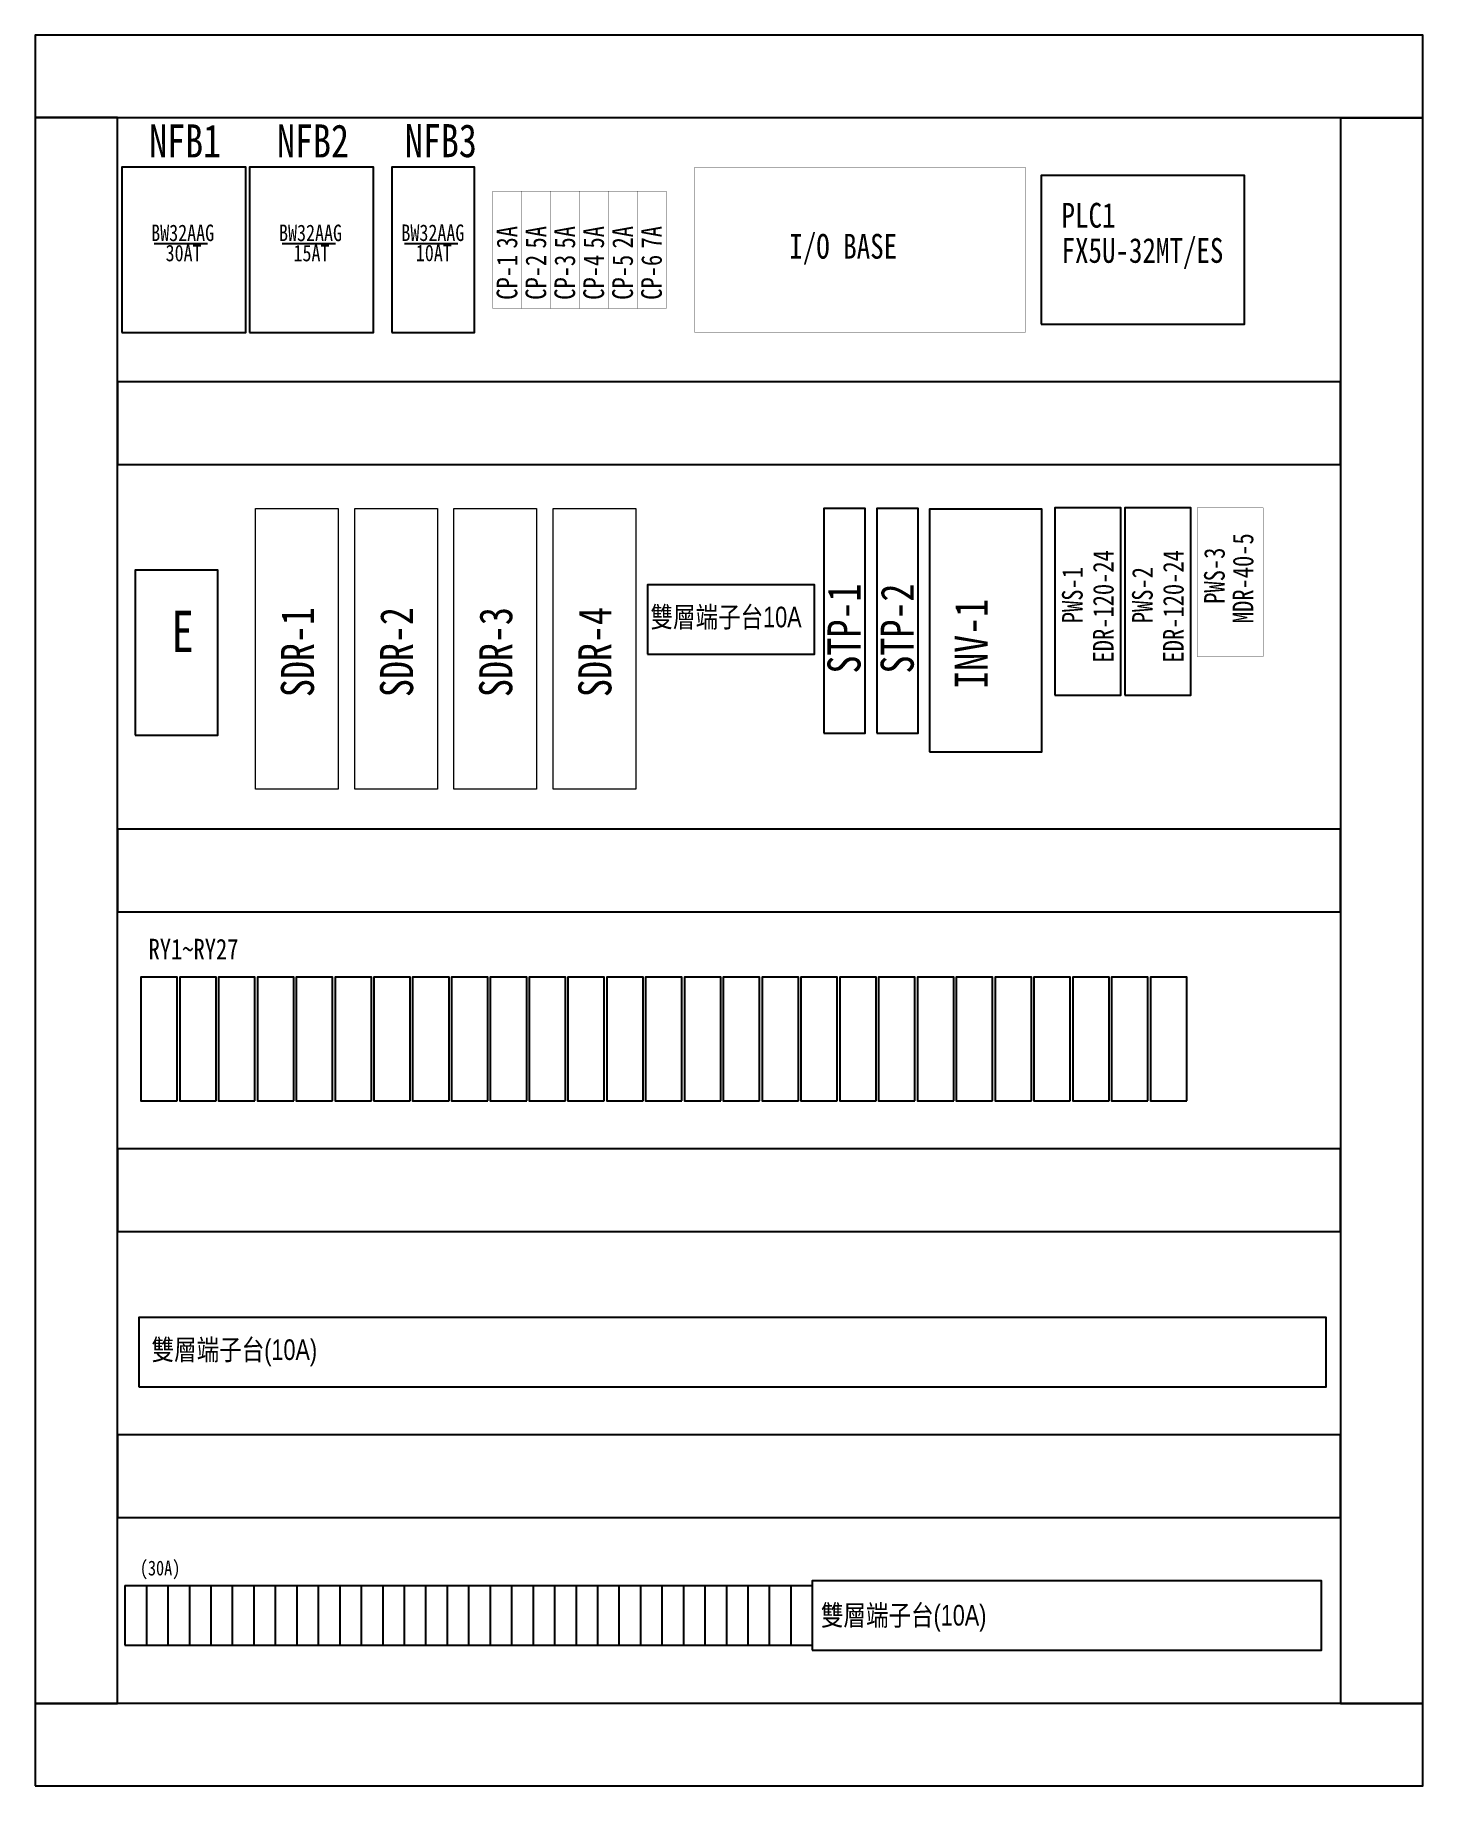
# Model space of a CAD drawing. Header units: millimetres. Extents: x -684 to 5961, y -1281 to 2539.
# Drawn here: x -134 to 706, y 1439 to 2499 of the extents above; entities that cross this region are included whole.
import ezdxf
from ezdxf.enums import TextEntityAlignment as Align

# ---------------------------------------------------------------- set-up
doc = ezdxf.new("R2010")
doc.units = ezdxf.units.MM
doc.header["$LTSCALE"] = 5
doc.header["$MEASUREMENT"] = 0
doc.layers.get('0').update_dxf_attribs({"linetype": 'CONTINUOUS'})
doc.layers.add('2', color=2, linetype='CONTINUOUS')
doc.styles.add('新細明體', font='', dxfattribs={"width": 0.8})
doc.styles.add('標楷體', font='', dxfattribs={"width": 0.8})
doc.styles.get('新細明體').set_extended_font_data('新細明體')
doc.styles.get('標楷體').set_extended_font_data('標楷體')

msp = doc.modelspace()

# ---------------------------------------------------------------- texts
at = {"layer": '2', "style": '標楷體', "width": 0.8}
for s, height, p in [('NFB1', 20, (-43.128, 2434.54)), ('NFB2', 20, (34.258, 2434.54)), ('NFB3', 20, (111.645, 2434.54)), ('BW32AAG', 10, (-44.636, 2378.901)), ('BW32AAG', 10, (32.75, 2378.901)), ('BW32AAG', 10, (106.799, 2378.961)), ('30AT', 10, (-44.063, 2366.601)), ('15AT', 10, (33.323, 2366.601)), ('10AT', 10, (107.372, 2366.661))]:
    msp.add_text(s, height=height, dxfattribs=at).set_placement(p, align=Align.MIDDLE)
at = {"layer": '2', "width": 0.8}
for s, height, style, p in [('PLC1', 15, '標楷體', (487.27, 2382.059)), ('I/O BASE', 15, '標楷體', (322.496, 2363.262)), ('FX5U-32MT/ES', 15, '標楷體', (487.27, 2360.746)), ('雙層端子台10A', 12.5, '新細明體', (238.475, 2140.09)), ('E', 25, '標楷體', (-51.498, 2125.106)), ('雙層端子台(10A)', 12.5, '新細明體', (-63.454, 1696.541)), ('(30A)', 9, '標楷體', (-70.541, 1566.113)), ('雙層端子台(10A)', 12.5, '新細明體', (341.622, 1535.768))]:
    msp.add_text(s, height=height, dxfattribs=dict(at, style=style)).set_placement(p)
at = {"layer": '2', "style": '標楷體', "width": 0.8}
for s, height, p in [('3A', 12.5, (157.863, 2369.423)), ('5A', 12.5, (175.363, 2369.423)), ('5A', 12.5, (192.863, 2369.423)), ('5A', 12.5, (210.363, 2369.423)), ('2A', 12.5, (227.863, 2369.423)), ('7A', 12.5, (245.363, 2369.423)), ('CP-1', 12.5, (157.901, 2338.388)), ('CP-2', 12.5, (175.363, 2338.388)), ('CP-3', 12.5, (192.863, 2338.388)), ('CP-4', 12.5, (210.363, 2338.388)), ('CP-5', 12.5, (227.863, 2338.388)), ('CP-6', 12.5, (245.363, 2338.388)), ('MDR-40-5', 12.5, (603.338, 2142.612)), ('EDR-120-24', 12.5, (518.765, 2118.776)), ('EDR-120-24', 12.5, (561.178, 2118.776)), ('PWS-3', 12.5, (586.041, 2154.332)), ('PWS-1', 12.5, (500.054, 2142.582)), ('PWS-2', 12.5, (542.467, 2142.582)), ('STP-1', 20, (365.616, 2112.135)), ('STP-2', 20, (397.811, 2112.135)), ('INV-1', 20, (442.542, 2102.881)), ('SDR-1', 20, (34.84, 2097.893)), ('SDR-2', 20, (94.84, 2097.893)), ('SDR-3', 20, (154.84, 2097.893)), ('SDR-4', 20, (214.84, 2097.893))]:
    msp.add_text(s, height=height, rotation=90, dxfattribs=at).set_placement(p)
msp.add_text('RY1~RY27', height=12.5, dxfattribs=at).set_placement((-38.064, 1945.273), align=Align.MIDDLE_CENTER)

# ---------------------------------------------------------------- blocks, each defined once
blk = doc.blocks.new('*U82')
at = {"linetype": 'Continuous'}
blk.add_lwpolyline([(2.2, -7.5), (2.2, 7.5), (-2.2, 7.5), (-2.2, -7.5)], close=True, dxfattribs=at)
blk = doc.blocks.new('*U81')
at = {"color": 0, "linetype": 'ByBlock', "lineweight": -2, "transparency": 16777216}
for p in [(0, 0), (4.7, 0), (9.4, 0), (14.1, 0), (18.8, 0), (84.6, 0), (89.3, 0), (94, 0), (98.7, 0), (103.4, 0), (108.1, 0), (112.8, 0), (117.5, 0), (122.2, 0)]:
    blk.add_blockref('*U82', p, dxfattribs=at)
at = {"color": 0, "linetype": 'Continuous'}
for p in [(23.5, 0), (28.2, 0), (32.9, 0), (37.6, 0), (42.3, 0), (47, 0), (51.7, 0), (56.4, 0), (61.1, 0), (65.8, 0), (70.5, 0), (75.2, 0), (79.9, 0)]:
    blk.add_blockref('*U82', p, dxfattribs=at)

# ---------------------------------------------------------------- linework, layer by layer
at = {"linetype": 'Continuous', "lineweight": 9}
for p, q in [((-0.467, 2212.11), (49.533, 2212.11)), ((-0.467, 2042.11), (-0.467, 2212.11)), ((49.533, 2212.11), (49.533, 2042.11)), ((59.533, 2212.11), (109.533, 2212.11)), ((59.533, 2042.11), (59.533, 2212.11)), ((109.533, 2212.11), (109.533, 2042.11)), ((119.533, 2212.11), (169.533, 2212.11)), ((119.533, 2042.11), (119.533, 2212.11)), ((169.533, 2212.11), (169.533, 2042.11)), ((179.533, 2212.11), (229.533, 2212.11)), ((179.533, 2042.11), (179.533, 2212.11)), ((229.533, 2212.11), (229.533, 2042.11)), ((49.533, 2042.11), (-0.467, 2042.11)), ((109.533, 2042.11), (59.533, 2042.11)), ((169.533, 2042.11), (119.533, 2042.11)), ((229.533, 2042.11), (179.533, 2042.11))]:
    msp.add_line(p, q, dxfattribs=at)
at = {"linetype": 'Continuous'}
for p, q in [((-79.581, 1559.952), (-79.581, 1523.952)), ((-79.581, 1559.952), (-27.581, 1559.952)), ((-66.581, 1559.952), (-66.581, 1523.952)), ((-53.581, 1559.952), (-53.581, 1523.952)), ((-40.581, 1559.952), (-40.581, 1523.952)), ((-27.581, 1559.952), (-27.581, 1523.952)), ((-27.581, 1559.952), (-27.581, 1523.952)), ((-27.581, 1559.952), (24.419, 1559.952)), ((-14.581, 1559.952), (-14.581, 1523.952)), ((-1.581, 1559.952), (-1.581, 1523.952)), ((11.419, 1559.952), (11.419, 1523.952)), ((24.419, 1559.952), (24.419, 1523.952)), ((24.419, 1559.952), (24.419, 1523.952)), ((24.419, 1559.952), (76.419, 1559.952)), ((37.419, 1559.952), (37.419, 1523.952)), ((50.419, 1559.952), (50.419, 1523.952)), ((63.419, 1559.952), (63.419, 1523.952)), ((76.419, 1559.952), (76.419, 1523.952)), ((76.419, 1559.952), (76.419, 1523.952)), ((76.419, 1559.952), (128.419, 1559.952)), ((89.419, 1559.952), (89.419, 1523.952)), ((102.419, 1559.952), (102.419, 1523.952)), ((115.419, 1559.952), (115.419, 1523.952)), ((128.419, 1559.952), (128.419, 1523.952)), ((128.419, 1559.952), (128.419, 1523.952)), ((128.419, 1559.952), (180.419, 1559.952)), ((141.419, 1559.952), (141.419, 1523.952)), ((154.419, 1559.952), (154.419, 1523.952)), ((167.419, 1559.952), (167.419, 1523.952)), ((180.419, 1559.952), (180.419, 1523.952)), ((180.419, 1559.952), (180.419, 1523.952)), ((180.419, 1559.952), (232.419, 1559.952)), ((193.419, 1559.952), (193.419, 1523.952)), ((206.419, 1559.952), (206.419, 1523.952)), ((219.419, 1559.952), (219.419, 1523.952)), ((232.419, 1559.952), (232.419, 1523.952)), ((232.419, 1559.952), (232.419, 1523.952)), ((232.419, 1559.952), (284.419, 1559.952)), ((245.419, 1559.952), (245.419, 1523.952)), ((258.419, 1559.952), (258.419, 1523.952)), ((271.419, 1559.952), (271.419, 1523.952)), ((284.419, 1559.952), (284.419, 1523.952)), ((284.419, 1559.952), (284.419, 1523.952)), ((284.419, 1559.952), (336.419, 1559.952)), ((297.419, 1559.952), (297.419, 1523.952)), ((310.419, 1559.952), (310.419, 1523.952)), ((323.419, 1559.952), (323.419, 1523.952)), ((336.419, 1559.952), (336.419, 1523.952)), ((-79.581, 1523.952), (-27.581, 1523.952)), ((-27.581, 1523.952), (24.419, 1523.952)), ((24.419, 1523.952), (76.419, 1523.952)), ((76.419, 1523.952), (128.419, 1523.952)), ((128.419, 1523.952), (180.419, 1523.952)), ((180.419, 1523.952), (232.419, 1523.952)), ((232.419, 1523.952), (284.419, 1523.952)), ((284.419, 1523.952), (336.419, 1523.952))]:
    msp.add_line(p, q, dxfattribs=at)
at = {"color": 0, "linetype": 'Continuous'}
for points in [[(-133.984, 1438.663), (706.016, 1438.663), (706.016, 2498.663), (-133.984, 2498.663)], [(-133.984, 2448.663), (706.016, 2448.663), (706.016, 2498.663), (-133.984, 2498.663)], [(-133.984, 1488.663), (-83.984, 1488.663), (-83.984, 2448.663), (-133.984, 2448.663)], [(656.016, 1488.663), (706.016, 1488.663), (706.016, 2448.301), (656.016, 2448.301)], [(474.933, 2323.663), (597.933, 2323.663), (597.933, 2413.663), (474.933, 2413.663)], [(-83.984, 2238.663), (656.016, 2238.663), (656.016, 2288.663), (-83.984, 2288.663)], [(343.347, 2076.11), (368.347, 2076.11), (368.347, 2212.11), (343.347, 2212.11)], [(375.542, 2076.11), (400.542, 2076.11), (400.542, 2212.11), (375.542, 2212.11)], [(483.138, 2098.976), (523.138, 2098.976), (523.138, 2212.476), (483.138, 2212.476)], [(525.551, 2098.976), (565.551, 2098.976), (565.551, 2212.476), (525.551, 2212.476)], [(-73.335, 2074.744), (-23.335, 2074.744), (-23.335, 2174.744), (-73.335, 2174.744)], [(236.771, 2123.865), (337.781, 2123.865), (337.781, 2165.865), (236.771, 2165.865)], [(-83.984, 1967.814), (656.016, 1967.814), (656.016, 2017.814), (-83.984, 2017.814)], [(-83.984, 1774.377), (656.016, 1774.377), (656.016, 1824.377), (-83.984, 1824.377)], [(-71.19, 1680.316), (647.388, 1680.316), (647.388, 1722.316), (-71.19, 1722.316)], [(-83.984, 1601.181), (656.016, 1601.181), (656.016, 1651.181), (-83.984, 1651.181)], [(336.419, 1520.952), (644.625, 1520.952), (644.625, 1562.952), (336.419, 1562.952)], [(-133.984, 1438.663), (706.016, 1438.663), (706.016, 1488.663), (-133.984, 1488.663)]]:
    msp.add_lwpolyline(points, close=True, dxfattribs=at)
at = {"linetype": 'Continuous'}
for points in [[(-81.5, 2318.663), (-6.5, 2318.663), (-6.5, 2418.663), (-81.5, 2418.663)], [(-4.114, 2318.663), (70.886, 2318.663), (70.886, 2418.663), (-4.114, 2418.663)], [(81.982, 2318.663), (131.982, 2318.663), (131.982, 2418.663), (81.982, 2418.663)], [(407.334, 2064.692), (475.334, 2064.692), (475.334, 2211.692), (407.334, 2211.692)]]:
    msp.add_lwpolyline(points, close=True, dxfattribs=at)
at = {"color": 0, "linetype": 'Continuous', "const_width": 0.2}
msp.add_lwpolyline([(265.26, 2318.663), (465.26, 2318.663), (465.26, 2418.663), (265.26, 2418.663)], close=True, dxfattribs=at)
at = {"const_width": 0.2}
for points in [[(143.085, 2333.163), (160.585, 2333.163), (160.585, 2404.163), (143.085, 2404.163)], [(160.585, 2333.163), (178.085, 2333.163), (178.085, 2404.163), (160.585, 2404.163)], [(178.085, 2333.163), (195.585, 2333.163), (195.585, 2404.163), (178.085, 2404.163)], [(195.585, 2333.163), (213.085, 2333.163), (213.085, 2404.163), (195.585, 2404.163)], [(213.085, 2333.163), (230.585, 2333.163), (230.585, 2404.163), (213.085, 2404.163)], [(230.585, 2333.163), (248.085, 2333.163), (248.085, 2404.163), (230.585, 2404.163)]]:
    msp.add_lwpolyline(points, close=True, dxfattribs=at)
at = {"linetype": 'ByBlock', "const_width": 0.2}
msp.add_lwpolyline([(569.338, 2122.476), (609.338, 2122.476), (609.338, 2212.476), (569.338, 2212.476)], close=True, dxfattribs=at)
at = {"layer": '2'}
for p, q in [((-61.895, 2372.361), (-29.555, 2372.361)), ((15.491, 2372.361), (47.831, 2372.361)), ((89.541, 2372.421), (121.881, 2372.421))]:
    msp.add_line(p, q, dxfattribs=at)

# ---------------------------------------------------------------- block references
at = {"linetype": 'Continuous', "xscale": 5, "yscale": 5, "zscale": 5}
msp.add_blockref('*U81', (-58.936, 1890.867), dxfattribs=at)

msp.set_redraw_order([(e.dxf.handle, doc.entitydb.next_handle()) for e in msp.query("TEXT MTEXT ATTDEF DIMENSION ARC_DIMENSION")])  # texts and dimensions are drawn at this point

doc.saveas('drawing.dxf')
